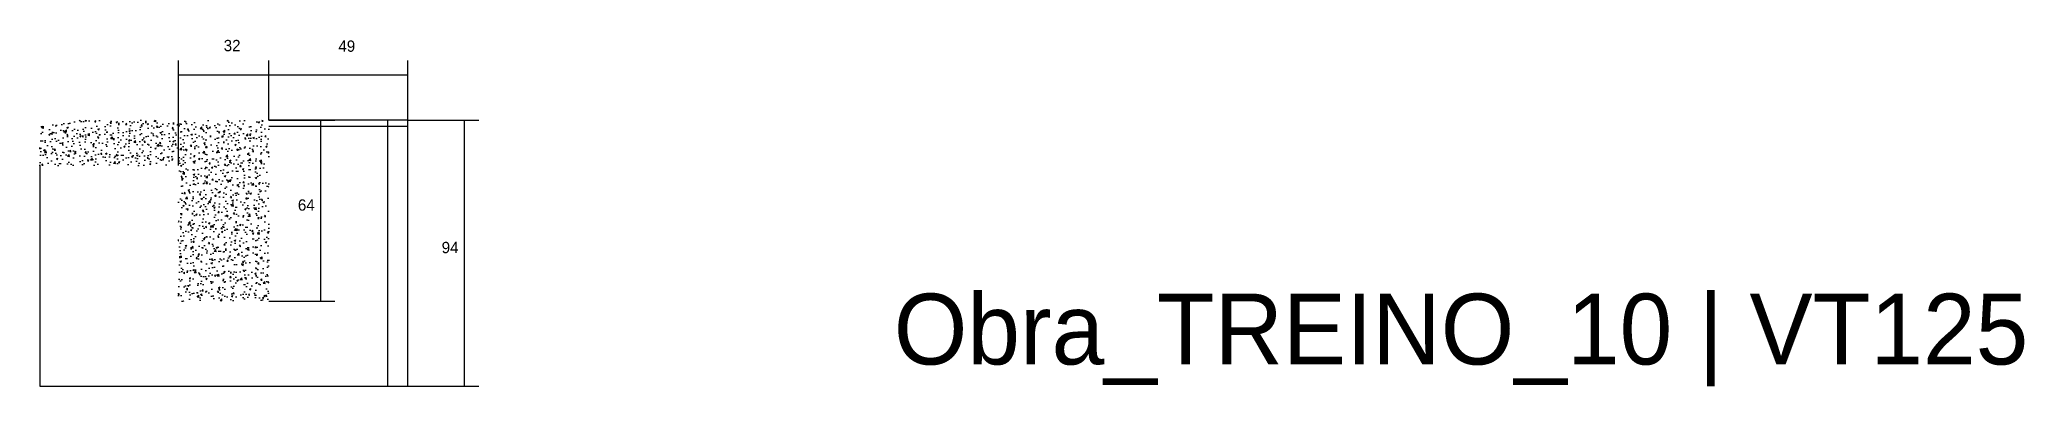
# Model space of a CAD drawing. Header units: metres. Extents: x -65046 to 21926, y -45195 to 1016.
# Drawn here: x 10898 to 11599, y -18818 to -18695 of the extents above; entities that cross this region are included whole.
import ezdxf

# ---------------------------------------------------------------- set-up
doc = ezdxf.new("R2010")
doc.units = ezdxf.units.M
for name, color, linetype in [('COTA', 241, 'Continuous'), ('LABEL_ID', 3, 'Continuous'), ('Painéis', 200, 'Continuous'), ('SARR_2.2x7', 40, 'Continuous')]:
    doc.layers.add(name, color=color, linetype=linetype)

msp = doc.modelspace()

# ---------------------------------------------------------------- texts
at = {"layer": 'COTA'}
for s, p in [('32', (10963.3, -18699.4)), ('49', (11003.8, -18699.6)), ('64', (10989.5, -18755.7)), ('94', (11040.3, -18770.7))]:
    msp.add_text(s, height=4, dxfattribs=at).set_placement(p)
at = {"layer": 'LABEL_ID'}
msp.add_text('Obra_TREINO_10 | VT125', height=25, dxfattribs=at).set_placement((11200, -18810))

# ---------------------------------------------------------------- hatches: boundary and pattern name
at = {"layer": 'COTA'}
h = msp.add_hatch(dxfattribs=at)
h.set_pattern_fill('AR-CONC', scale=0.03)
h.paths.add_polyline_path([(10947.3, -18739.7), (10898.3, -18739.7), (10898.3, -18723.7), (10979.3, -18723.7), (10979.3, -18787.7), (10947.3, -18787.7)])

# ---------------------------------------------------------------- linework, layer by layer
for p, q in [((10947.3, -18739.7), (10947.3, -18702.7)), ((10979.3, -18723.7), (10979.3, -18702.7)), ((10979.3, -18723.7), (10979.3, -18702.7)), ((11028.3, -18723.7), (11028.3, -18702.7)), ((10947.3, -18707.7), (10979.3, -18707.7)), ((10979.3, -18707.7), (11028.3, -18707.7)), ((10979.3, -18723.7), (11002.6, -18723.7)), ((10997.6, -18787.7), (10997.6, -18723.7)), ((11028.3, -18723.7), (11053.4, -18723.7)), ((11048.4, -18817.7), (11048.4, -18723.7)), ((10979.3, -18787.7), (11002.6, -18787.7)), ((11028.3, -18817.7), (11053.4, -18817.7))]:
    msp.add_line(p, q, dxfattribs=at)
at = {"layer": 'Painéis'}
msp.add_lwpolyline([(10898.3, -18739.7), (10898.3, -18817.7), (11028.3, -18817.7), (11028.3, -18723.7), (10979.3, -18723.7)], dxfattribs=at)
at = {"layer": 'SARR_2.2x7'}
for p, q in [((11021.3, -18817.7), (11021.3, -18723.7)), ((10979.3, -18725.9), (11028.3, -18725.9))]:
    msp.add_line(p, q, dxfattribs=at)

msp.set_redraw_order([(e.dxf.handle, doc.entitydb.next_handle()) for e in msp.query("TEXT MTEXT ATTDEF DIMENSION ARC_DIMENSION")])  # texts and dimensions are drawn at this point

doc.saveas('drawing.dxf')
